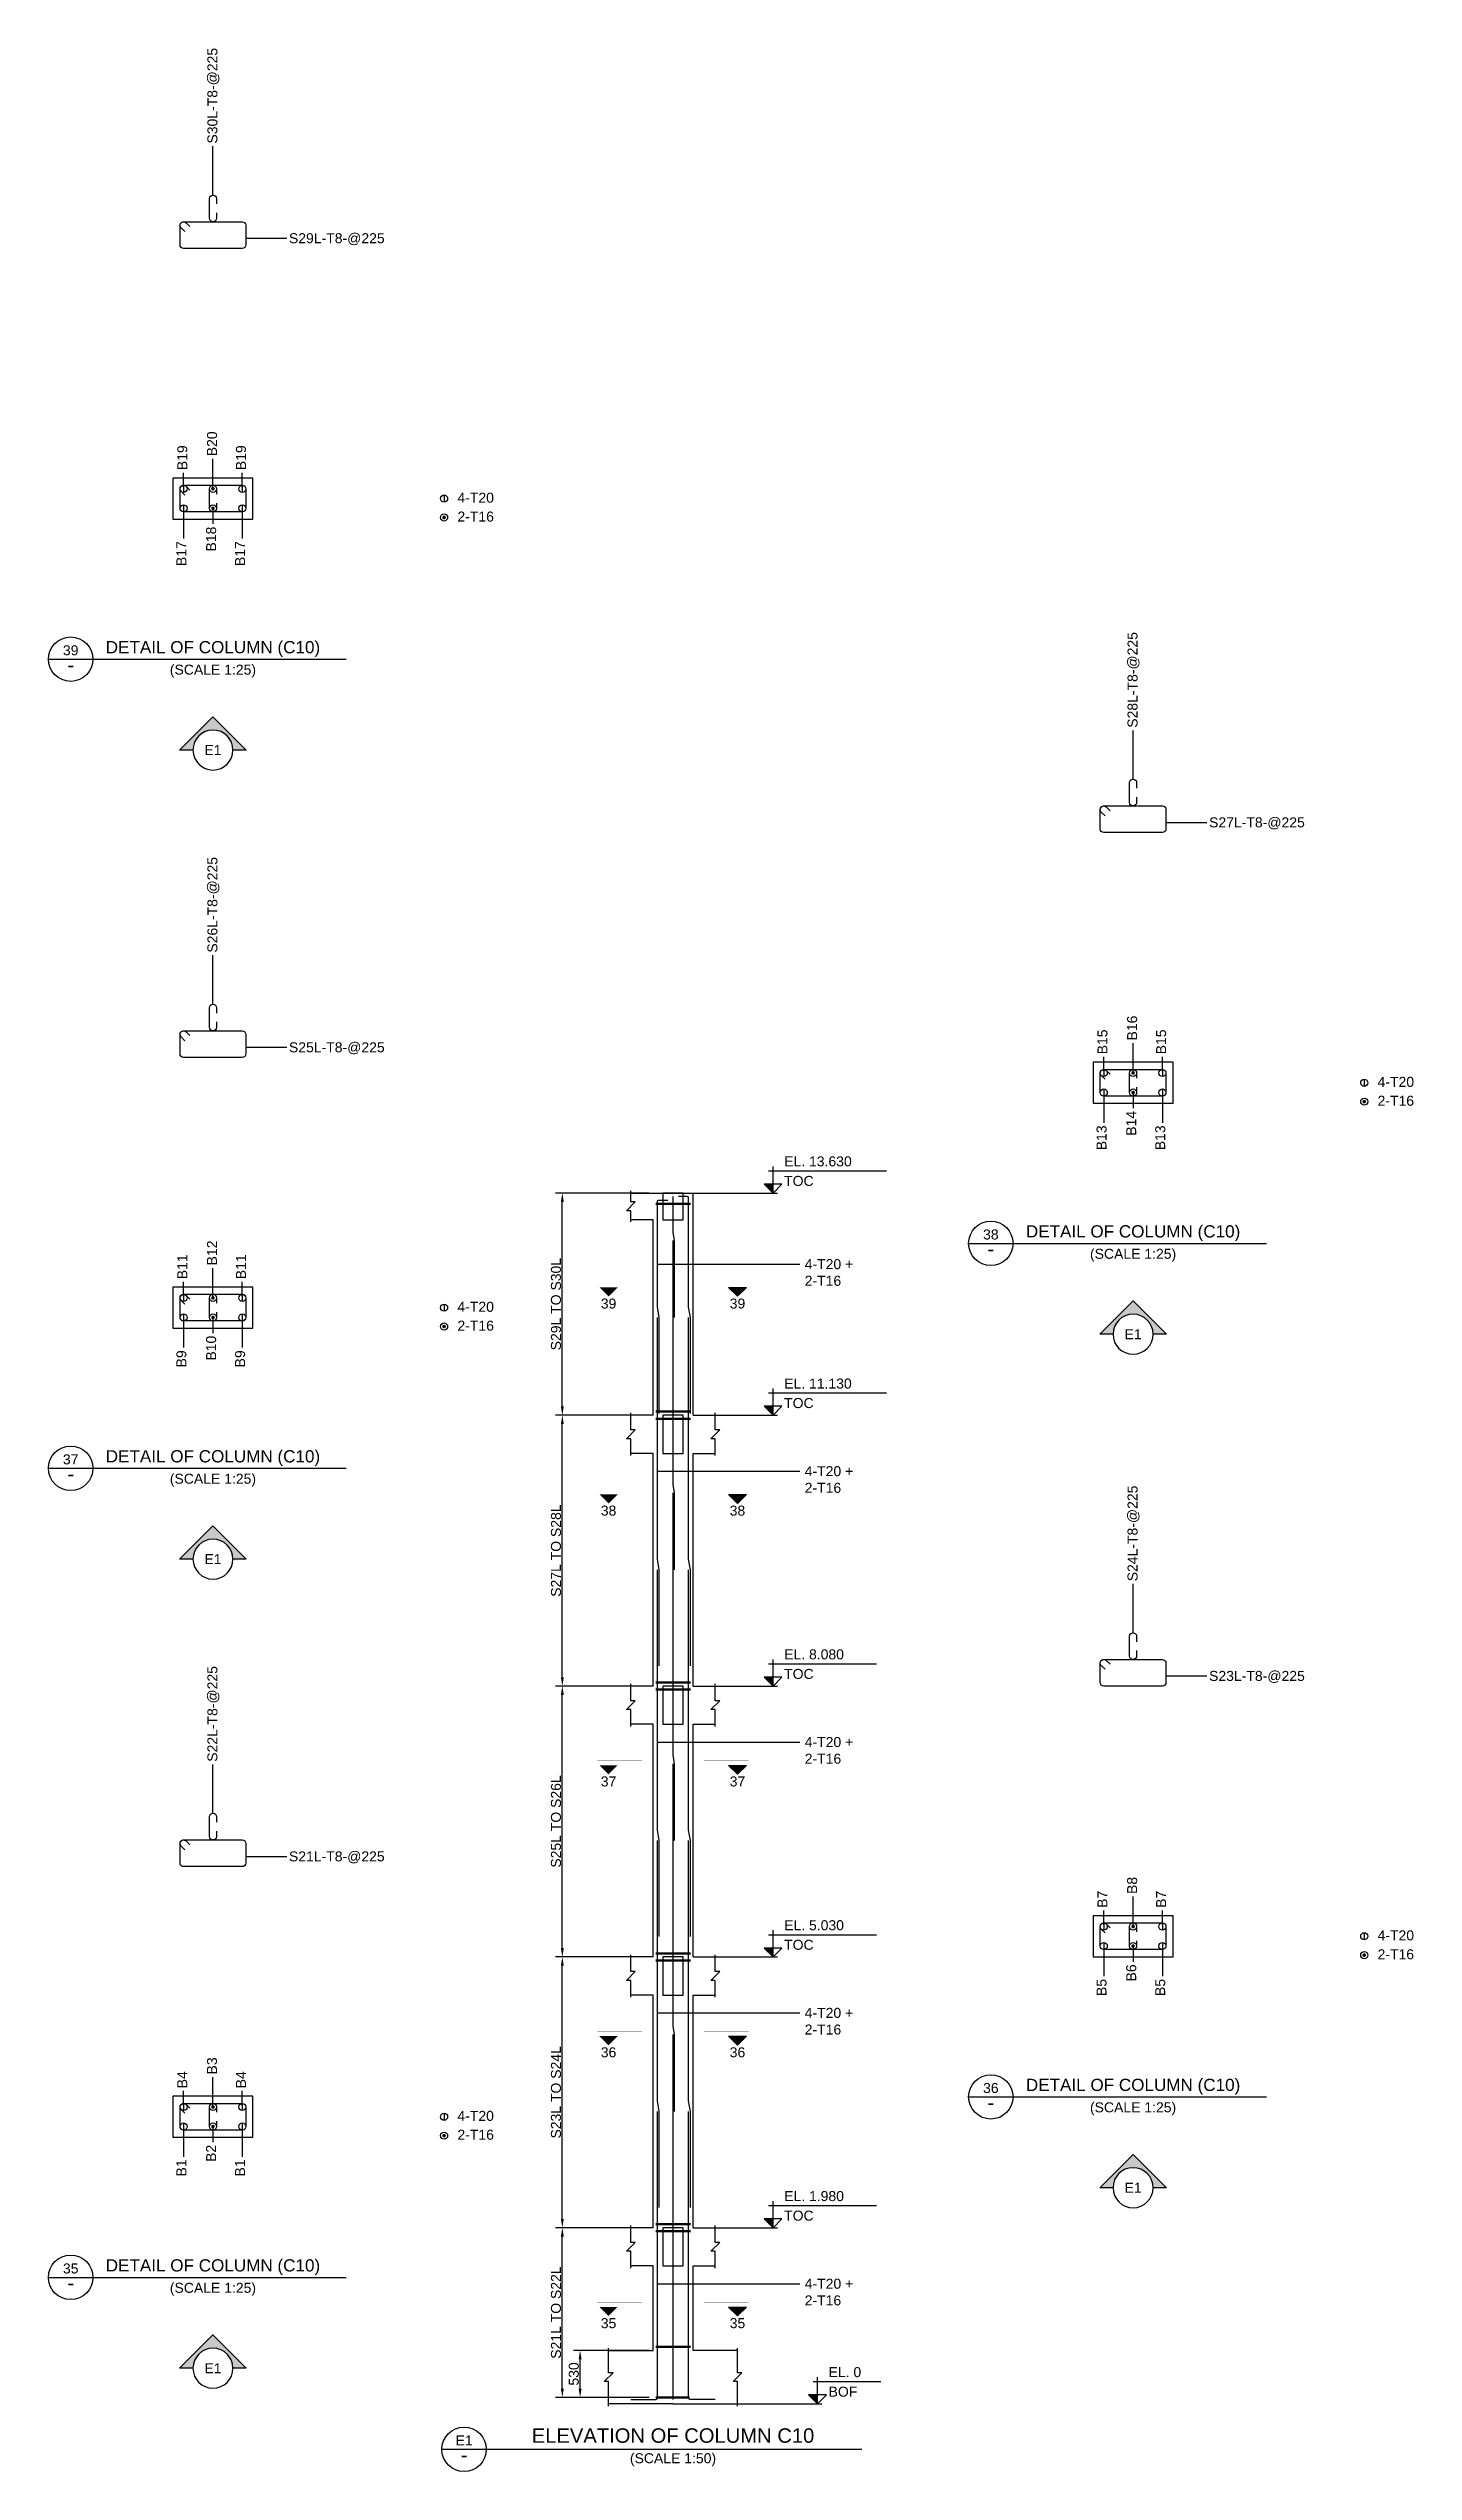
# Model space of a CAD drawing. Header units: inches. Extents: x -816171 to 9366335, y -450961 to 689132.
# Drawn here: x 123873 to 154582, y 384754 to 439290 of the extents above; entities that cross this region are included whole.
import ezdxf
from ezdxf.enums import TextEntityAlignment as Align

# ---------------------------------------------------------------- set-up
doc = ezdxf.new("R2010")
doc.units = ezdxf.units.IN
doc.header["$MEASUREMENT"] = 0
for name, color, linetype in [('colSectionMarkLayer', 5, 'Continuous'), ('Concrete Line', 2, 'Continuous'), ('Dim', 31, 'Continuous'), ('Hatch', 25, 'Continuous'), ('Labels', 4, 'Continuous'), ('Link', 225, 'Continuous'), ('Reinforcement', 130, 'Continuous'), ('Text', 31, 'Continuous'), ('Text_Scale', 31, 'Continuous')]:
    doc.layers.add(name, color=color, linetype=linetype)
doc.styles.add('SC-BBS1', font='SansSerif')
doc.styles.add('SC-COL2', font='SansSerif')
doc.styles.get("Standard").update_dxf_attribs({"font": 'txt.shx'})
doc.dimstyles.new('ColumnSch', dxfattribs={"dimtxt": 225, "dimasz": 200, "dimexe": 150, "dimexo": 150, "dimgap": 25, "dimtad": 1, "dimtoh": 1, "dimdec": 4, "dimzin": 0, "dimdsep": 46, "dimtxsty": 'SC-COL2', "dimcen": 0.09, "dimclrd": 8, "dimclre": 8, "dimclrt": 31, "dimadec": 0, "dimazin": 0, "dimtfac": 1, "dimtdec": 0, "dimtix": 1, "dimtofl": 0, "dimtmove": 0, "dimatfit": 3, "dimfxl": 1, "dimtolj": 1, "dimtzin": 0, "dimarcsym": 0})
doc.dimstyles.get("Standard").update_dxf_attribs({"dimtxt": 0.18, "dimasz": 0.18, "dimexe": 0.18, "dimexo": 0.0625, "dimgap": 0.09, "dimtad": 0, "dimtih": 1, "dimtoh": 1, "dimdec": 4, "dimzin": 0, "dimdsep": 46, "dimtxsty": 'Standard', "dimcen": 0.09, "dimadec": 0, "dimazin": 0, "dimtfac": 1, "dimtdec": 4, "dimtofl": 0, "dimtmove": 0, "dimatfit": 3, "dimfxl": 1, "dimtolj": 1, "dimtzin": 0, "dimarcsym": 0})

msp = doc.modelspace()

# ---------------------------------------------------------------- texts
at = {"layer": 'colSectionMarkLayer', "style": 'SC-BBS1'}
for s, p in [('39', (136473.34546, 411154.4638)), ('39', (139373.34546, 411154.4638)), ('38', (136473.34546, 406494.4638)), ('38', (139373.34546, 406494.4638)), ('37', (136473.34546, 400398.4638)), ('37', (139373.34546, 400398.4638)), ('36', (136473.34546, 394302.4638)), ('36', (139373.34546, 394302.4638)), ('35', (136473.34546, 388206.4638)), ('35', (139373.34546, 388206.4638))]:
    msp.add_text(s, height=225, dxfattribs=at).set_placement(p, align=Align.TOP_CENTER)
at = {"layer": 'Dim', "style": 'SC-COL2'}
for s, p in [('B19', (126883.34546, 429799.4638)), ('B20', (127551.34546, 430111.4638)), ('B19', (128203.34546, 429799.4638)), ('B15', (147583.34546, 416651.4638)), ('B16', (148251.34546, 416963.4638)), ('B15', (148903.34546, 416651.4638)), ('B12', (127551.34546, 411901.4638)), ('B11', (126883.34546, 411589.4638)), ('B11', (128203.34546, 411589.4638)), ('B8', (148251.34546, 397753.4638)), ('B7', (147583.34546, 397441.4638)), ('B7', (148903.34546, 397441.4638)), ('B4', (126883.34546, 393379.4638)), ('B3', (127551.34546, 393691.4638)), ('B4', (128203.34546, 393379.4638))]:
    msp.add_text(s, height=225, rotation=90, dxfattribs=at).set_placement(p, align=Align.MIDDLE_LEFT)
for s, p in [('B17', (126863.34546, 428199.4638)), ('B18', (127531.34546, 428527.4638)), ('B17', (128183.34546, 428199.4638)), ('B13', (147563.34546, 415051.4638)), ('B14', (148231.34546, 415379.4638)), ('B13', (148883.34546, 415051.4638)), ('B10', (127531.34546, 410317.4638)), ('B9', (126863.34546, 409989.4638)), ('B9', (128183.34546, 409989.4638)), ('B6', (148231.34546, 396169.4638)), ('B5', (147563.34546, 395841.4638)), ('B5', (148883.34546, 395841.4638)), ('B1', (126863.34546, 391779.4638)), ('B2', (127531.34546, 392107.4638)), ('B1', (128183.34546, 391779.4638))]:
    msp.add_text(s, height=225, rotation=90, dxfattribs=at).set_placement(p, align=Align.MIDDLE_RIGHT)
at = {"layer": 'Labels', "style": 'SC-BBS1'}
for s, height, p in [('DETAIL OF COLUMN (C10)', 275, (127573.34546, 425594.4638)), ('39', 225, (124373.34546, 425564.4638)), ('38', 225, (145073.34546, 412416.4638)), ('DETAIL OF COLUMN (C10)', 275, (148273.34546, 412446.4638)), ('37', 225, (124373.34546, 407354.4638)), ('DETAIL OF COLUMN (C10)', 275, (127573.34546, 407384.4638)), ('36', 225, (145073.34546, 393206.4638)), ('DETAIL OF COLUMN (C10)', 275, (148273.34546, 393236.4638)), ('35', 225, (124373.34546, 389144.4638)), ('DETAIL OF COLUMN (C10)', 275, (127573.34546, 389174.4638)), ('E1', 225, (133223.34546, 385274.4638)), ('ELEVATION OF COLUMN C10', 325, (137923.34546, 385304.4638))]:
    msp.add_text(s, height=height, dxfattribs=at).set_placement(p, align=Align.BOTTOM_CENTER)
for s, height, p in [('-', 325, (124373.34546, 425419.4638)), ('E1', 225, (127573.34546, 423499.4638)), ('-', 325, (145073.34546, 412271.4638)), ('E1', 225, (148273.34546, 410351.4638)), ('-', 325, (124373.34546, 407209.4638)), ('E1', 225, (127573.34546, 405289.4638)), ('-', 325, (145073.34546, 393061.4638)), ('E1', 225, (148273.34546, 391141.4638)), ('-', 325, (124373.34546, 388999.4638)), ('E1', 225, (127573.34546, 387079.4638)), ('-', 325, (133223.34546, 385129.4638))]:
    msp.add_text(s, height=height, dxfattribs=at).set_placement(p, align=Align.MIDDLE_CENTER)
at = {"layer": 'Text', "style": 'SC-BBS1'}
for s, p in [('S30L-T8-@225', (127673.34546, 437149.4638)), ('S28L-T8-@225', (148373.34546, 424001.4638)), ('S26L-T8-@225', (127673.34546, 418939.4638)), ('S24L-T8-@225', (148373.34546, 404791.4638)), ('S22L-T8-@225', (127673.34546, 400729.4638))]:
    msp.add_text(s, height=225, rotation=90, dxfattribs=at).set_placement(p)
for s, p in [('S29L-T8-@225', (129283.34546, 435019.4638)), ('4-T20', (133073.34546, 429179.4638)), ('2-T16', (133073.34546, 428754.4638)), ('S27L-T8-@225', (149983.34546, 421871.4638)), ('S25L-T8-@225', (129283.34546, 416809.4638)), ('4-T20', (153773.34546, 416031.4638)), ('2-T16', (153773.34546, 415606.4638)), ('4-T20', (133073.34546, 410969.4638)), ('2-T16', (133073.34546, 410544.4638)), ('S23L-T8-@225', (149983.34546, 402661.4638)), ('S21L-T8-@225', (129283.34546, 398599.4638)), ('4-T20', (153773.34546, 396821.4638)), ('2-T16', (153773.34546, 396396.4638)), ('4-T20', (133073.34546, 392759.4638)), ('2-T16', (133073.34546, 392334.4638))]:
    msp.add_text(s, height=225, dxfattribs=at).set_placement(p, align=Align.MIDDLE_LEFT)
for p in [(127573.34546, 425129.4638), (148273.34546, 411981.4638), (127573.34546, 406919.4638), (148273.34546, 392771.4638), (127573.34546, 388709.4638)]:
    msp.add_text('(SCALE 1:25)', height=225, dxfattribs=at).set_placement(p, align=Align.BOTTOM_CENTER)
for s, p in [('EL. 13.630', (140423.34546, 414129.4638)), ('TOC', (140423.34546, 413689.4638)), ('EL. 11.130', (140423.34546, 409129.4638)), ('TOC', (140423.34546, 408689.4638)), ('EL. 8.080', (140423.34546, 403033.4638)), ('TOC', (140423.34546, 402593.4638)), ('EL. 5.030', (140423.34546, 396937.4638)), ('TOC', (140423.34546, 396497.4638)), ('EL. 1.980', (140423.34546, 390841.4638)), ('TOC', (140423.34546, 390401.4638)), ('EL. 0', (141423.34546, 386879.4638)), ('BOF', (141423.34546, 386439.4638))]:
    msp.add_text(s, height=225, dxfattribs=at).set_placement(p)
at = {"layer": 'Text', "char_height": 225, "attachment_point": 1, "style": 'SC-BBS1'}
for insert in [(140885.84546, 412041.9638), (140885.84546, 407381.9638), (140885.84546, 401285.9638), (140885.84546, 395189.9638), (140885.84546, 389093.9638)]:
    msp.add_mtext('4-T20 + \\P2-T16', dxfattribs=dict(at, insert=insert))
at = {"layer": 'Text_Scale', "style": 'SC-BBS1'}
msp.add_text('(SCALE 1:50)', height=225, dxfattribs=at).set_placement((137923.34546, 384874.4638), align=Align.BOTTOM_CENTER)

# ---------------------------------------------------------------- blocks, each defined once
blk = doc.blocks.new('*D542')
at = {"layer": 'DEFPOINTS', "color": 0, "transparency": 16777216}
for p in [(135433, 390241), (137533, 390241), (137533, 386423)]:
    blk.add_point(p, dxfattribs=at)
at = {"layer": 'Dim', "color": 8, "lineweight": -2, "transparency": 16777216}
for p, q in [((137383, 390241), (135283, 390241)), ((135433, 386623), (135433, 390041)), ((137383, 386423), (135283, 386423))]:
    blk.add_line(p, q, dxfattribs=at)
at = {"layer": 'Dim', "color": 8, "transparency": 16777216}
for points in [[(135400, 390041), (135467, 390041), (135433, 390241)], [(135400, 386623), (135467, 386623), (135433, 386423)]]:
    blk.add_solid(points, dxfattribs=at)
at = {"layer": 'Dim', "color": 31, "lineweight": 50, "transparency": 16777216, "insert": (135291, 388332), "char_height": 225, "attachment_point": 5, "rotation": 90, "style": 'SC-COL2'}
blk.add_mtext('\\A1;S21L TO S22L', dxfattribs=at)
blk = doc.blocks.new('*D543')
at = {"layer": 'DEFPOINTS', "color": 0, "transparency": 16777216}
for p in [(135833, 387479), (137533, 387479), (137533, 386423)]:
    blk.add_point(p, dxfattribs=at)
at = {"layer": 'Dim', "color": 8, "lineweight": -2, "transparency": 16777216}
for p, q in [((137383, 387479), (135683, 387479)), ((135833, 386623), (135833, 387279)), ((137383, 386423), (135683, 386423))]:
    blk.add_line(p, q, dxfattribs=at)
at = {"layer": 'Dim', "color": 8, "transparency": 16777216}
for points in [[(135800, 387279), (135867, 387279), (135833, 387479)], [(135800, 386623), (135867, 386623), (135833, 386423)]]:
    blk.add_solid(points, dxfattribs=at)
at = {"layer": 'Dim', "color": 31, "lineweight": 50, "transparency": 16777216, "insert": (135692, 386951), "char_height": 225, "attachment_point": 5, "rotation": 90, "style": 'SC-COL2'}
blk.add_mtext('\\A1;530', dxfattribs=at)
blk = doc.blocks.new('*D544')
at = {"layer": 'DEFPOINTS', "color": 0, "transparency": 16777216}
for p in [(135433, 396337), (137533, 396337), (137533, 390241)]:
    blk.add_point(p, dxfattribs=at)
at = {"layer": 'Dim', "color": 8, "lineweight": -2, "transparency": 16777216}
for p, q in [((137383, 396337), (135283, 396337)), ((135433, 390441), (135433, 396137)), ((137383, 390241), (135283, 390241))]:
    blk.add_line(p, q, dxfattribs=at)
at = {"layer": 'Dim', "color": 8, "transparency": 16777216}
for points in [[(135400, 396137), (135467, 396137), (135433, 396337)], [(135400, 390441), (135467, 390441), (135433, 390241)]]:
    blk.add_solid(points, dxfattribs=at)
at = {"layer": 'Dim', "color": 31, "lineweight": 50, "transparency": 16777216, "insert": (135291, 393289), "char_height": 225, "attachment_point": 5, "rotation": 90, "style": 'SC-COL2'}
blk.add_mtext('\\A1;S23L TO S24L', dxfattribs=at)
blk = doc.blocks.new('*D545')
at = {"layer": 'DEFPOINTS', "color": 0, "transparency": 16777216}
for p in [(135433, 402433), (137533, 402433), (137533, 396337)]:
    blk.add_point(p, dxfattribs=at)
at = {"layer": 'Dim', "color": 8, "lineweight": -2, "transparency": 16777216}
for p, q in [((137383, 402433), (135283, 402433)), ((135433, 396537), (135433, 402233)), ((137383, 396337), (135283, 396337))]:
    blk.add_line(p, q, dxfattribs=at)
at = {"layer": 'Dim', "color": 8, "transparency": 16777216}
for points in [[(135400, 402233), (135467, 402233), (135433, 402433)], [(135400, 396537), (135467, 396537), (135433, 396337)]]:
    blk.add_solid(points, dxfattribs=at)
at = {"layer": 'Dim', "color": 31, "lineweight": 50, "transparency": 16777216, "insert": (135291, 399385), "char_height": 225, "attachment_point": 5, "rotation": 90, "style": 'SC-COL2'}
blk.add_mtext('\\A1;S25L TO S26L', dxfattribs=at)
blk = doc.blocks.new('*D546')
at = {"layer": 'DEFPOINTS', "color": 0, "transparency": 16777216}
for p in [(135433, 408529), (137533, 408529), (137533, 402433)]:
    blk.add_point(p, dxfattribs=at)
at = {"layer": 'Dim', "color": 8, "lineweight": -2, "transparency": 16777216}
for p, q in [((137383, 408529), (135283, 408529)), ((135433, 402633), (135433, 408329)), ((137383, 402433), (135283, 402433))]:
    blk.add_line(p, q, dxfattribs=at)
at = {"layer": 'Dim', "color": 8, "transparency": 16777216}
for points in [[(135400, 408329), (135467, 408329), (135433, 408529)], [(135400, 402633), (135467, 402633), (135433, 402433)]]:
    blk.add_solid(points, dxfattribs=at)
at = {"layer": 'Dim', "color": 31, "lineweight": 50, "transparency": 16777216, "insert": (135291, 405481), "char_height": 225, "attachment_point": 5, "rotation": 90, "style": 'SC-COL2'}
blk.add_mtext('\\A1;S27L TO S28L', dxfattribs=at)
blk = doc.blocks.new('*D547')
at = {"layer": 'DEFPOINTS', "color": 0, "transparency": 16777216}
for p in [(135433, 413529), (137533, 413529), (137533, 408529)]:
    blk.add_point(p, dxfattribs=at)
at = {"layer": 'Dim', "color": 8, "lineweight": -2, "transparency": 16777216}
for p, q in [((137383, 413529), (135283, 413529)), ((135433, 408729), (135433, 413329)), ((137383, 408529), (135283, 408529))]:
    blk.add_line(p, q, dxfattribs=at)
at = {"layer": 'Dim', "color": 8, "transparency": 16777216}
for points in [[(135400, 413329), (135467, 413329), (135433, 413529)], [(135400, 408729), (135467, 408729), (135433, 408529)]]:
    blk.add_solid(points, dxfattribs=at)
at = {"layer": 'Dim', "color": 31, "lineweight": 50, "transparency": 16777216, "insert": (135291, 411029), "char_height": 225, "attachment_point": 5, "rotation": 90, "style": 'SC-COL2'}
blk.add_mtext('\\A1;S29L TO S30L', dxfattribs=at)

# ---------------------------------------------------------------- dimensions: what is measured, and where the dimension line sits
at = {"layer": 'Dim', "lineweight": 50}
for p1, p2, distance, text, picture, middle in [((137533.34546, 408529.4638), (137533.34546, 413529.4638), 2100, 'S29L TO S30L', '*D547', (135290.59855, 411029.4638)), ((137533.34546, 402433.4638), (137533.34546, 408529.4638), 2100, 'S27L TO S28L', '*D546', (135290.75287, 405481.4638)), ((137533.34546, 396337.4638), (137533.34546, 402433.4638), 2100, 'S25L TO S26L', '*D545', (135290.59855, 399385.4638)), ((137533.34546, 390241.4638), (137533.34546, 396337.4638), 2100, 'S23L TO S24L', '*D544', (135290.59855, 393289.4638)), ((137533.34546, 386423.4638), (137533.34546, 390241.4638), 2100, 'S21L TO S22L', '*D542', (135290.75287, 388332.4638)), ((137533.34546, 386423.4638), (137533.34546, 387479.4638), 1700, '530', '*D543', (135692.29608, 386951.4638))]:
    dim = msp.add_aligned_dim(p1=p1, p2=p2, distance=distance, text=text, dimstyle='ColumnSch', dxfattribs=at)
    dim.commit()
    dim.dimension.update_dxf_attribs({"geometry": picture, "text_midpoint": middle})

# ---------------------------------------------------------------- hatches: boundary and pattern name
at = {"layer": 'Hatch'}
h = msp.add_hatch(color=256, dxfattribs=at)
edge = h.paths.add_edge_path(flags=16)
edge.add_line((127123.34546, 423499.4638), (126823.34546, 423499.4638))
edge.add_line((126823.34546, 423499.4638), (127573.34546, 424249.4638))
edge.add_line((127573.34546, 424249.4638), (128323.34546, 423499.4638))
edge.add_line((128323.34546, 423499.4638), (128023.34546, 423499.4638))
edge.add_arc((127573.34546, 423499.4638), 450, 0, 180)
for points in [[(140173.34546, 413529.4638), (140173.34546, 413729.4638), (139973.34546, 413729.4638)], [(136273.34546, 411404.4638), (136473.34546, 411204.4638), (136673.34546, 411404.4638), (136273.34546, 411404.4638)], [(139573.34546, 411404.4638), (139373.34546, 411204.4638), (139173.34546, 411404.4638), (139573.34546, 411404.4638)], [(140173.34546, 408529.4638), (140173.34546, 408729.4638), (139973.34546, 408729.4638)], [(136273.34546, 406744.4638), (136473.34546, 406544.4638), (136673.34546, 406744.4638), (136273.34546, 406744.4638)], [(139573.34546, 406744.4638), (139373.34546, 406544.4638), (139173.34546, 406744.4638), (139573.34546, 406744.4638)], [(140173.34546, 402433.4638), (140173.34546, 402633.4638), (139973.34546, 402633.4638)], [(136273.34546, 400648.4638), (136473.34546, 400448.4638), (136673.34546, 400648.4638), (136273.34546, 400648.4638)], [(139573.34546, 400648.4638), (139373.34546, 400448.4638), (139173.34546, 400648.4638), (139573.34546, 400648.4638)], [(140173.34546, 396337.4638), (140173.34546, 396537.4638), (139973.34546, 396537.4638)], [(136273.34546, 394552.4638), (136473.34546, 394352.4638), (136673.34546, 394552.4638), (136273.34546, 394552.4638)], [(139573.34546, 394552.4638), (139373.34546, 394352.4638), (139173.34546, 394552.4638), (139573.34546, 394552.4638)], [(140173.34546, 390241.4638), (140173.34546, 390441.4638), (139973.34546, 390441.4638)], [(136273.34546, 388456.4638), (136473.34546, 388256.4638), (136673.34546, 388456.4638), (136273.34546, 388456.4638)], [(139573.34546, 388456.4638), (139373.34546, 388256.4638), (139173.34546, 388456.4638), (139573.34546, 388456.4638)], [(141173.34546, 386279.4638), (141173.34546, 386479.4638), (140973.34546, 386479.4638)]]:
    msp.add_hatch(color=256, dxfattribs=at).paths.add_polyline_path(points, flags=0)
h = msp.add_hatch(color=256, dxfattribs=at)
edge = h.paths.add_edge_path(flags=16)
edge.add_line((147823.34546, 410351.4638), (147523.34546, 410351.4638))
edge.add_line((147523.34546, 410351.4638), (148273.34546, 411101.4638))
edge.add_line((148273.34546, 411101.4638), (149023.34546, 410351.4638))
edge.add_line((149023.34546, 410351.4638), (148723.34546, 410351.4638))
edge.add_arc((148273.34546, 410351.4638), 450, 0, 180)
h = msp.add_hatch(color=256, dxfattribs=at)
edge = h.paths.add_edge_path(flags=16)
edge.add_line((127123.34546, 405289.4638), (126823.34546, 405289.4638))
edge.add_line((126823.34546, 405289.4638), (127573.34546, 406039.4638))
edge.add_line((127573.34546, 406039.4638), (128323.34546, 405289.4638))
edge.add_line((128323.34546, 405289.4638), (128023.34546, 405289.4638))
edge.add_arc((127573.34546, 405289.4638), 450, 0, 180)
h = msp.add_hatch(color=256, dxfattribs=at)
edge = h.paths.add_edge_path(flags=16)
edge.add_line((147823.34546, 391141.4638), (147523.34546, 391141.4638))
edge.add_line((147523.34546, 391141.4638), (148273.34546, 391891.4638))
edge.add_line((148273.34546, 391891.4638), (149023.34546, 391141.4638))
edge.add_line((149023.34546, 391141.4638), (148723.34546, 391141.4638))
edge.add_arc((148273.34546, 391141.4638), 450, 0, 180)
h = msp.add_hatch(color=256, dxfattribs=at)
edge = h.paths.add_edge_path(flags=16)
edge.add_line((127123.34546, 387079.4638), (126823.34546, 387079.4638))
edge.add_line((126823.34546, 387079.4638), (127573.34546, 387829.4638))
edge.add_line((127573.34546, 387829.4638), (128323.34546, 387079.4638))
edge.add_line((128323.34546, 387079.4638), (128023.34546, 387079.4638))
edge.add_arc((127573.34546, 387079.4638), 450, 0, 180)

# ---------------------------------------------------------------- linework, layer by layer
at = {"lineweight": 50}
for p, q in [((137533.34546, 413289.4638), (138313.34546, 413289.4638)), ((137533.34546, 408609.4638), (138313.34546, 408609.4638)), ((137533.34546, 408449.4638), (138313.34546, 408449.4638)), ((137533.34546, 402513.4638), (138313.34546, 402513.4638)), ((137533.34546, 402353.4638), (138313.34546, 402353.4638)), ((137533.34546, 396417.4638), (138313.34546, 396417.4638)), ((137533.34546, 396257.4638), (138313.34546, 396257.4638)), ((137533.34546, 390321.4638), (138313.34546, 390321.4638)), ((137533.34546, 390161.4638), (138313.34546, 390161.4638)), ((137533.34546, 387559.4638), (138313.34546, 387559.4638)), ((137533.34546, 386423.4638), (138293.34546, 386423.4638))]:
    msp.add_line(p, q, dxfattribs=at)
at = {"layer": 'colSectionMarkLayer'}
for p, q in [((123873.34546, 425544.4638), (130573.34546, 425544.4638)), ((140073.34546, 414029.4638), (142723.34546, 414029.4638)), ((140173.34546, 413529.4638), (140173.34546, 414129.4638)), ((138373.34546, 413529.4638), (140273.34546, 413529.4638)), ((144573.34546, 412396.4638), (151273.34546, 412396.4638)), ((140073.34546, 409029.4638), (142723.34546, 409029.4638)), ((140173.34546, 408529.4638), (140173.34546, 409129.4638)), ((138373.34546, 408529.4638), (140273.34546, 408529.4638)), ((123873.34546, 407334.4638), (130573.34546, 407334.4638)), ((140173.34546, 402433.4638), (140173.34546, 403033.4638)), ((140073.34546, 402933.4638), (142498.34546, 402933.4638)), ((138373.34546, 402433.4638), (140273.34546, 402433.4638)), ((140073.34546, 396837.4638), (142498.34546, 396837.4638)), ((140173.34546, 396337.4638), (140173.34546, 396937.4638)), ((138373.34546, 396337.4638), (140273.34546, 396337.4638)), ((144573.34546, 393186.4638), (151273.34546, 393186.4638)), ((140073.34546, 390741.4638), (142498.34546, 390741.4638)), ((140173.34546, 390241.4638), (140173.34546, 390841.4638)), ((138373.34546, 390241.4638), (140273.34546, 390241.4638)), ((123873.34546, 389124.4638), (130573.34546, 389124.4638)), ((141073.34546, 386779.4638), (142598.34546, 386779.4638)), ((141173.34546, 386279.4638), (141173.34546, 386879.4638)), ((139373.34546, 386279.4638), (141273.34546, 386279.4638)), ((132723.34546, 385254.4638), (142173.34546, 385254.4638))]:
    msp.add_line(p, q, dxfattribs=at)
for points in [[(127123.34546, 423499.4638), (126823.34546, 423499.4638), (127573.34546, 424249.4638), (128323.34546, 423499.4638), (128023.34546, 423499.4638, 1), (127123.34546, 423499.4638, 1), (128023.34546, 423499.4638)], [(147823.34546, 410351.4638), (147523.34546, 410351.4638), (148273.34546, 411101.4638), (149023.34546, 410351.4638), (148723.34546, 410351.4638, 1), (147823.34546, 410351.4638, 1), (148723.34546, 410351.4638)], [(127123.34546, 405289.4638), (126823.34546, 405289.4638), (127573.34546, 406039.4638), (128323.34546, 405289.4638), (128023.34546, 405289.4638, 1), (127123.34546, 405289.4638, 1), (128023.34546, 405289.4638)], [(147823.34546, 391141.4638), (147523.34546, 391141.4638), (148273.34546, 391891.4638), (149023.34546, 391141.4638), (148723.34546, 391141.4638, 1), (147823.34546, 391141.4638, 1), (148723.34546, 391141.4638)], [(127123.34546, 387079.4638), (126823.34546, 387079.4638), (127573.34546, 387829.4638), (128323.34546, 387079.4638), (128023.34546, 387079.4638, 1), (127123.34546, 387079.4638, 1), (128023.34546, 387079.4638)]]:
    msp.add_lwpolyline(points, format="xyb", dxfattribs=at)
for points in [[(140173.34546, 413529.4638), (140373.34546, 413729.4638), (139973.34546, 413729.4638)], [(140173.34546, 408529.4638), (140373.34546, 408729.4638), (139973.34546, 408729.4638)], [(140173.34546, 402433.4638), (140373.34546, 402633.4638), (139973.34546, 402633.4638)], [(140173.34546, 396337.4638), (140373.34546, 396537.4638), (139973.34546, 396537.4638)], [(140173.34546, 390241.4638), (140373.34546, 390441.4638), (139973.34546, 390441.4638)], [(141173.34546, 386279.4638), (141373.34546, 386479.4638), (140973.34546, 386479.4638)]]:
    msp.add_lwpolyline(points, close=True, dxfattribs=at)
at = {"layer": 'colSectionMarkLayer', "const_width": 5}
for points in [[(137223.34546, 411504.4638), (136223.34546, 411504.4638)], [(136273.34546, 411404.4638), (136473.34546, 411204.4638), (136673.34546, 411404.4638), (136273.34546, 411404.4638)], [(138623.34546, 411504.4638), (139623.34546, 411504.4638)], [(137223.34546, 406844.4638), (136223.34546, 406844.4638)], [(138623.34546, 406844.4638), (139623.34546, 406844.4638)], [(136273.34546, 406744.4638), (136473.34546, 406544.4638), (136673.34546, 406744.4638), (136273.34546, 406744.4638)], [(137223.34546, 400748.4638), (136223.34546, 400748.4638)], [(136273.34546, 400648.4638), (136473.34546, 400448.4638), (136673.34546, 400648.4638), (136273.34546, 400648.4638)], [(138623.34546, 400748.4638), (139623.34546, 400748.4638)], [(137223.34546, 394652.4638), (136223.34546, 394652.4638)], [(136273.34546, 394552.4638), (136473.34546, 394352.4638), (136673.34546, 394552.4638), (136273.34546, 394552.4638)], [(138623.34546, 394652.4638), (139623.34546, 394652.4638)], [(137223.34546, 388556.4638), (136223.34546, 388556.4638)], [(136273.34546, 388456.4638), (136473.34546, 388256.4638), (136673.34546, 388456.4638), (136273.34546, 388456.4638)], [(138623.34546, 388556.4638), (139623.34546, 388556.4638)]]:
    msp.add_lwpolyline(points, dxfattribs=at)
at = {"layer": 'colSectionMarkLayer'}
for points in [[(139573.34546, 411404.4638), (139373.34546, 411204.4638), (139173.34546, 411404.4638), (139573.34546, 411404.4638)], [(139573.34546, 406744.4638), (139373.34546, 406544.4638), (139173.34546, 406744.4638), (139573.34546, 406744.4638)], [(139573.34546, 400648.4638), (139373.34546, 400448.4638), (139173.34546, 400648.4638), (139573.34546, 400648.4638)], [(139573.34546, 394552.4638), (139373.34546, 394352.4638), (139173.34546, 394552.4638), (139573.34546, 394552.4638)], [(139573.34546, 388456.4638), (139373.34546, 388256.4638), (139173.34546, 388456.4638), (139573.34546, 388456.4638)]]:
    msp.add_lwpolyline(points, dxfattribs=at)
for centre in [(124373.34546, 425544.4638), (145073.34546, 412396.4638), (124373.34546, 407334.4638), (145073.34546, 393186.4638), (124373.34546, 389124.4638), (133223.34546, 385254.4638)]:
    msp.add_circle(centre, 500, dxfattribs=at)
at = {"layer": 'Concrete Line'}
for p, q in [((136973.34546, 413529.4638), (138373.34546, 413529.4638)), ((138373.34546, 408529.4638), (138373.34546, 413529.4638)), ((137473.34546, 412929.4638), (136973.34546, 412929.4638)), ((137473.34546, 408529.4638), (137473.34546, 412929.4638)), ((137473.34546, 408529.4638), (136973.34546, 408529.4638)), ((137473.34546, 408529.4638), (137473.34546, 408529.4638)), ((137473.34546, 408529.4638), (137473.34546, 408529.4638)), ((138373.34546, 408529.4638), (138373.34546, 408529.4638)), ((138373.34546, 408529.4638), (138373.34546, 408529.4638)), ((138373.34546, 408529.4638), (138873.34546, 408529.4638)), ((137473.34546, 407669.4638), (136973.34546, 407669.4638)), ((137473.34546, 402433.4638), (137473.34546, 407669.4638)), ((138373.34546, 402433.4638), (138373.34546, 407669.4638)), ((138373.34546, 407669.4638), (138873.34546, 407669.4638)), ((137473.34546, 402433.4638), (136973.34546, 402433.4638)), ((137473.34546, 402433.4638), (137473.34546, 402433.4638)), ((137473.34546, 402433.4638), (137473.34546, 402433.4638)), ((138373.34546, 402433.4638), (138373.34546, 402433.4638)), ((138373.34546, 402433.4638), (138373.34546, 402433.4638)), ((138373.34546, 402433.4638), (138873.34546, 402433.4638)), ((137473.34546, 401573.4638), (136973.34546, 401573.4638)), ((137473.34546, 396337.4638), (137473.34546, 401573.4638)), ((138373.34546, 396337.4638), (138373.34546, 401573.4638)), ((138373.34546, 401573.4638), (138873.34546, 401573.4638)), ((137473.34546, 396337.4638), (136973.34546, 396337.4638)), ((137473.34546, 396337.4638), (137473.34546, 396337.4638)), ((137473.34546, 396337.4638), (137473.34546, 396337.4638)), ((138373.34546, 396337.4638), (138373.34546, 396337.4638)), ((138373.34546, 396337.4638), (138373.34546, 396337.4638)), ((138373.34546, 396337.4638), (138873.34546, 396337.4638)), ((137473.34546, 395477.4638), (136973.34546, 395477.4638)), ((137473.34546, 390241.4638), (137473.34546, 395477.4638)), ((138373.34546, 390241.4638), (138373.34546, 395477.4638)), ((138373.34546, 395477.4638), (138873.34546, 395477.4638)), ((137473.34546, 390241.4638), (136973.34546, 390241.4638)), ((137473.34546, 390241.4638), (137473.34546, 390241.4638)), ((137473.34546, 390241.4638), (137473.34546, 390241.4638)), ((138373.34546, 390241.4638), (138373.34546, 390241.4638)), ((138373.34546, 390241.4638), (138373.34546, 390241.4638)), ((138373.34546, 390241.4638), (138873.34546, 390241.4638)), ((137473.34546, 389381.4638), (136973.34546, 389381.4638)), ((137473.34546, 387479.4638), (137473.34546, 389381.4638)), ((138373.34546, 387479.4638), (138373.34546, 389381.4638)), ((138373.34546, 389381.4638), (138873.34546, 389381.4638)), ((136473.34546, 387479.4638), (137473.34546, 387479.4638)), ((139373.34546, 387479.4638), (138373.34546, 387479.4638)), ((139373.34546, 387479.4638), (138373.34546, 387479.4638)), ((137923.34546, 386279.4638), (136473.34546, 386279.4638)), ((137923.34546, 386279.4638), (139373.34546, 386279.4638))]:
    msp.add_line(p, q, dxfattribs=at)
for points in [[(126673.34546, 428699.4638), (128473.34546, 428699.4638), (128473.34546, 428699.4638), (128473.34546, 429619.4638), (128473.34546, 429619.4638), (126673.34546, 429619.4638), (126673.34546, 429619.4638), (126673.34546, 428699.4638)], [(147373.34546, 415551.4638), (149173.34546, 415551.4638), (149173.34546, 415551.4638), (149173.34546, 416471.4638), (149173.34546, 416471.4638), (147373.34546, 416471.4638), (147373.34546, 416471.4638), (147373.34546, 415551.4638)], [(137693.34546, 413529.4638), (137693.34546, 412929.4638), (138153.34546, 412929.4638), (138153.34546, 413529.4638)], [(126673.34546, 410489.4638), (128473.34546, 410489.4638), (128473.34546, 410489.4638), (128473.34546, 411409.4638), (128473.34546, 411409.4638), (126673.34546, 411409.4638), (126673.34546, 411409.4638), (126673.34546, 410489.4638)], [(137693.34546, 408529.4638), (137693.34546, 407669.4638), (138153.34546, 407669.4638), (138153.34546, 408529.4638)], [(137693.34546, 402433.4638), (137693.34546, 401573.4638), (138153.34546, 401573.4638), (138153.34546, 402433.4638)], [(147373.34546, 396341.4638), (149173.34546, 396341.4638), (149173.34546, 396341.4638), (149173.34546, 397261.4638), (149173.34546, 397261.4638), (147373.34546, 397261.4638), (147373.34546, 397261.4638), (147373.34546, 396341.4638)], [(137693.34546, 396337.4638), (137693.34546, 395477.4638), (138153.34546, 395477.4638), (138153.34546, 396337.4638)], [(126673.34546, 392279.4638), (128473.34546, 392279.4638), (128473.34546, 392279.4638), (128473.34546, 393199.4638), (128473.34546, 393199.4638), (126673.34546, 393199.4638), (126673.34546, 393199.4638), (126673.34546, 392279.4638)], [(137693.34546, 390241.4638), (137693.34546, 389381.4638), (138153.34546, 389381.4638), (138153.34546, 390241.4638)]]:
    msp.add_lwpolyline(points, close=True, dxfattribs=at)
for points in [[(136973.34546, 412879.4638), (136973.34546, 413129.4638), (136873.34546, 413129.4638), (137073.34546, 413329.4638), (136973.34546, 413329.4638), (136973.34546, 413579.4638)], [(136973.34546, 407619.4638), (136973.34546, 407999.4638), (136873.34546, 407999.4638), (137073.34546, 408199.4638), (136973.34546, 408199.4638), (136973.34546, 408579.4638)], [(138873.34546, 407619.4638), (138873.34546, 407999.4638), (138773.34546, 407999.4638), (138973.34546, 408199.4638), (138873.34546, 408199.4638), (138873.34546, 408579.4638)], [(136973.34546, 401523.4638), (136973.34546, 401903.4638), (136873.34546, 401903.4638), (137073.34546, 402103.4638), (136973.34546, 402103.4638), (136973.34546, 402483.4638)], [(138873.34546, 401523.4638), (138873.34546, 401903.4638), (138773.34546, 401903.4638), (138973.34546, 402103.4638), (138873.34546, 402103.4638), (138873.34546, 402483.4638)], [(136973.34546, 395427.4638), (136973.34546, 395807.4638), (136873.34546, 395807.4638), (137073.34546, 396007.4638), (136973.34546, 396007.4638), (136973.34546, 396387.4638)], [(138873.34546, 395427.4638), (138873.34546, 395807.4638), (138773.34546, 395807.4638), (138973.34546, 396007.4638), (138873.34546, 396007.4638), (138873.34546, 396387.4638)], [(136973.34546, 389331.4638), (136973.34546, 389711.4638), (136873.34546, 389711.4638), (137073.34546, 389911.4638), (136973.34546, 389911.4638), (136973.34546, 390291.4638)], [(138873.34546, 389331.4638), (138873.34546, 389711.4638), (138773.34546, 389711.4638), (138973.34546, 389911.4638), (138873.34546, 389911.4638), (138873.34546, 390291.4638)], [(136473.34546, 386229.4638), (136473.34546, 386779.4638), (136373.34546, 386779.4638), (136573.34546, 386979.4638), (136473.34546, 386979.4638), (136473.34546, 387529.4638)], [(139373.34546, 386229.4638), (139373.34546, 386779.4638), (139273.34546, 386779.4638), (139473.34546, 386979.4638), (139373.34546, 386979.4638), (139373.34546, 387529.4638)]]:
    msp.add_lwpolyline(points, dxfattribs=at)
at = {"layer": 'Dim', "color": 8}
for p, q in [((126913.34546, 429419.4638), (126913.34546, 429739.4638)), ((127573.34546, 429411.4638), (127573.34546, 430051.4638)), ((128233.34546, 429419.4638), (128233.34546, 429739.4638)), ((126913.34546, 428899.4638), (126913.34546, 428259.4638)), ((127573.34546, 428907.4638), (127573.34546, 428587.4638)), ((128233.34546, 428899.4638), (128233.34546, 428259.4638)), ((148273.34546, 416263.4638), (148273.34546, 416903.4638)), ((147613.34546, 416271.4638), (147613.34546, 416591.4638)), ((148933.34546, 416271.4638), (148933.34546, 416591.4638)), ((147613.34546, 415751.4638), (147613.34546, 415111.4638)), ((148273.34546, 415759.4638), (148273.34546, 415439.4638)), ((148933.34546, 415751.4638), (148933.34546, 415111.4638)), ((127573.34546, 411201.4638), (127573.34546, 411841.4638)), ((126913.34546, 411209.4638), (126913.34546, 411529.4638)), ((128233.34546, 411209.4638), (128233.34546, 411529.4638)), ((126913.34546, 410689.4638), (126913.34546, 410049.4638)), ((127573.34546, 410697.4638), (127573.34546, 410377.4638)), ((128233.34546, 410689.4638), (128233.34546, 410049.4638)), ((148273.34546, 397053.4638), (148273.34546, 397693.4638)), ((147613.34546, 397061.4638), (147613.34546, 397381.4638)), ((148933.34546, 397061.4638), (148933.34546, 397381.4638)), ((147613.34546, 396541.4638), (147613.34546, 395901.4638)), ((148273.34546, 396549.4638), (148273.34546, 396229.4638)), ((148933.34546, 396541.4638), (148933.34546, 395901.4638)), ((126913.34546, 392999.4638), (126913.34546, 393319.4638)), ((127573.34546, 392991.4638), (127573.34546, 393631.4638)), ((128233.34546, 392999.4638), (128233.34546, 393319.4638)), ((126913.34546, 392479.4638), (126913.34546, 391839.4638)), ((127573.34546, 392487.4638), (127573.34546, 392167.4638)), ((128233.34546, 392479.4638), (128233.34546, 391839.4638))]:
    msp.add_line(p, q, dxfattribs=at)
at = {"layer": 'Link'}
for points in [[(127653.34546, 435589.4638), (127653.34546, 435469.4638, -1), (127493.34546, 435469.4638), (127493.34546, 435909.4638, -1), (127653.34546, 435909.4638), (127653.34546, 435789.4638)], [(126941.62947, 435168.0424), (126856.77681, 435252.89537, -0.6681779738), (126913.34546, 435389.4638), (128233.34546, 435389.4638, -0.4142135624), (128313.34546, 435309.4638), (128313.34546, 434869.4638, -0.4142135624), (128233.34546, 434789.4638), (126913.34546, 434789.4638, -0.4142135624), (126833.34546, 434869.4638), (126833.34546, 435309.4638, -0.6681793021), (126969.9141, 435366.03224), (127054.76676, 435281.17927)], [(126941.62947, 429238.0424), (126856.77681, 429322.89537, -0.6681779738), (126913.34546, 429459.4638), (128233.34546, 429459.4638, -0.4142135624), (128313.34546, 429379.4638), (128313.34546, 428939.4638, -0.4142135624), (128233.34546, 428859.4638), (126913.34546, 428859.4638, -0.4142135624), (126833.34546, 428939.4638), (126833.34546, 429379.4638, -0.6681793021), (126969.9141, 429436.03224), (127054.76676, 429351.17927)], [(127653.34546, 429059.4638), (127653.34546, 428939.4638, -1), (127493.34546, 428939.4638), (127493.34546, 429379.4638, -1), (127653.34546, 429379.4638), (127653.34546, 429259.4638)], [(148353.34546, 422441.4638), (148353.34546, 422321.4638, -1), (148193.34546, 422321.4638), (148193.34546, 422761.4638, -1), (148353.34546, 422761.4638), (148353.34546, 422641.4638)], [(147641.62947, 422020.0424), (147556.77681, 422104.89537, -0.6681779738), (147613.34546, 422241.4638), (148933.34546, 422241.4638, -0.4142135624), (149013.34546, 422161.4638), (149013.34546, 421721.4638, -0.4142135624), (148933.34546, 421641.4638), (147613.34546, 421641.4638, -0.4142135624), (147533.34546, 421721.4638), (147533.34546, 422161.4638, -0.6681793021), (147669.9141, 422218.03224), (147754.76676, 422133.17927)], [(127653.34546, 417379.4638), (127653.34546, 417259.4638, -1), (127493.34546, 417259.4638), (127493.34546, 417699.4638, -1), (127653.34546, 417699.4638), (127653.34546, 417579.4638)], [(126941.62947, 416958.0424), (126856.77681, 417042.89537, -0.6681779738), (126913.34546, 417179.4638), (128233.34546, 417179.4638, -0.4142135624), (128313.34546, 417099.4638), (128313.34546, 416659.4638, -0.4142135624), (128233.34546, 416579.4638), (126913.34546, 416579.4638, -0.4142135624), (126833.34546, 416659.4638), (126833.34546, 417099.4638, -0.6681793021), (126969.9141, 417156.03224), (127054.76676, 417071.17927)], [(147641.62947, 416090.0424), (147556.77681, 416174.89537, -0.6681779738), (147613.34546, 416311.4638), (148933.34546, 416311.4638, -0.4142135624), (149013.34546, 416231.4638), (149013.34546, 415791.4638, -0.4142135624), (148933.34546, 415711.4638), (147613.34546, 415711.4638, -0.4142135624), (147533.34546, 415791.4638), (147533.34546, 416231.4638, -0.6681793021), (147669.9141, 416288.03224), (147754.76676, 416203.17927)], [(148353.34546, 415911.4638), (148353.34546, 415791.4638, -1), (148193.34546, 415791.4638), (148193.34546, 416231.4638, -1), (148353.34546, 416231.4638), (148353.34546, 416111.4638)], [(126941.62947, 411028.0424), (126856.77681, 411112.89537, -0.6681779738), (126913.34546, 411249.4638), (128233.34546, 411249.4638, -0.4142135624), (128313.34546, 411169.4638), (128313.34546, 410729.4638, -0.4142135624), (128233.34546, 410649.4638), (126913.34546, 410649.4638, -0.4142135624), (126833.34546, 410729.4638), (126833.34546, 411169.4638, -0.6681793021), (126969.9141, 411226.03224), (127054.76676, 411141.17927)], [(127653.34546, 410849.4638), (127653.34546, 410729.4638, -1), (127493.34546, 410729.4638), (127493.34546, 411169.4638, -1), (127653.34546, 411169.4638), (127653.34546, 411049.4638)], [(148353.34546, 403231.4638), (148353.34546, 403111.4638, -1), (148193.34546, 403111.4638), (148193.34546, 403551.4638, -1), (148353.34546, 403551.4638), (148353.34546, 403431.4638)], [(147641.62947, 402810.0424), (147556.77681, 402894.89537, -0.6681779738), (147613.34546, 403031.4638), (148933.34546, 403031.4638, -0.4142135624), (149013.34546, 402951.4638), (149013.34546, 402511.4638, -0.4142135624), (148933.34546, 402431.4638), (147613.34546, 402431.4638, -0.4142135624), (147533.34546, 402511.4638), (147533.34546, 402951.4638, -0.6681793021), (147669.9141, 403008.03224), (147754.76676, 402923.17927)], [(127653.34546, 399169.4638), (127653.34546, 399049.4638, -1), (127493.34546, 399049.4638), (127493.34546, 399489.4638, -1), (127653.34546, 399489.4638), (127653.34546, 399369.4638)], [(126941.62947, 398748.0424), (126856.77681, 398832.89537, -0.6681779738), (126913.34546, 398969.4638), (128233.34546, 398969.4638, -0.4142135624), (128313.34546, 398889.4638), (128313.34546, 398449.4638, -0.4142135624), (128233.34546, 398369.4638), (126913.34546, 398369.4638, -0.4142135624), (126833.34546, 398449.4638), (126833.34546, 398889.4638, -0.6681793021), (126969.9141, 398946.03224), (127054.76676, 398861.17927)], [(147641.62947, 396880.0424), (147556.77681, 396964.89537, -0.6681779738), (147613.34546, 397101.4638), (148933.34546, 397101.4638, -0.4142135624), (149013.34546, 397021.4638), (149013.34546, 396581.4638, -0.4142135624), (148933.34546, 396501.4638), (147613.34546, 396501.4638, -0.4142135624), (147533.34546, 396581.4638), (147533.34546, 397021.4638, -0.6681793021), (147669.9141, 397078.03224), (147754.76676, 396993.17927)], [(148353.34546, 396701.4638), (148353.34546, 396581.4638, -1), (148193.34546, 396581.4638), (148193.34546, 397021.4638, -1), (148353.34546, 397021.4638), (148353.34546, 396901.4638)], [(126941.62947, 392818.0424), (126856.77681, 392902.89537, -0.6681779738), (126913.34546, 393039.4638), (128233.34546, 393039.4638, -0.4142135624), (128313.34546, 392959.4638), (128313.34546, 392519.4638, -0.4142135624), (128233.34546, 392439.4638), (126913.34546, 392439.4638, -0.4142135624), (126833.34546, 392519.4638), (126833.34546, 392959.4638, -0.6681793021), (126969.9141, 393016.03224), (127054.76676, 392931.17927)], [(127653.34546, 392639.4638), (127653.34546, 392519.4638, -1), (127493.34546, 392519.4638), (127493.34546, 392959.4638, -1), (127653.34546, 392959.4638), (127653.34546, 392839.4638)]]:
    msp.add_lwpolyline(points, format="xyb", dxfattribs=at)
at = {"layer": 'Reinforcement', "color": 130}
for points in [[(126913.34546, 429459.4638), (126913.34546, 429299.4638)], [(128233.34546, 429459.4638), (128233.34546, 429299.4638)], [(132773.34546, 429239.4638), (132773.34546, 429079.4638)], [(126913.34546, 429019.4638), (126913.34546, 428859.4638)], [(128233.34546, 429019.4638), (128233.34546, 428859.4638)], [(147613.34546, 416311.4638), (147613.34546, 416151.4638)], [(148933.34546, 416311.4638), (148933.34546, 416151.4638)], [(147613.34546, 415871.4638), (147613.34546, 415711.4638)], [(148933.34546, 415871.4638), (148933.34546, 415711.4638)], [(153473.34546, 416091.4638), (153473.34546, 415931.4638)], [(126913.34546, 411249.4638), (126913.34546, 411089.4638)], [(128233.34546, 411249.4638), (128233.34546, 411089.4638)], [(126913.34546, 410809.4638), (126913.34546, 410649.4638)], [(128233.34546, 410809.4638), (128233.34546, 410649.4638)], [(132773.34546, 411029.4638), (132773.34546, 410869.4638)], [(147613.34546, 397101.4638), (147613.34546, 396941.4638)], [(148933.34546, 397101.4638), (148933.34546, 396941.4638)], [(147613.34546, 396661.4638), (147613.34546, 396501.4638)], [(148933.34546, 396661.4638), (148933.34546, 396501.4638)], [(153473.34546, 396881.4638), (153473.34546, 396721.4638)], [(126913.34546, 393039.4638), (126913.34546, 392879.4638)], [(128233.34546, 393039.4638), (128233.34546, 392879.4638)], [(132773.34546, 392819.4638), (132773.34546, 392659.4638)], [(126913.34546, 392599.4638), (126913.34546, 392439.4638)], [(128233.34546, 392599.4638), (128233.34546, 392439.4638)]]:
    msp.add_lwpolyline(points, dxfattribs=at)
at = {"layer": 'Reinforcement', "color": 130, "const_width": 40}
for points in [[(127553.34546, 429379.4638, 1), (127593.34546, 429379.4638, 1)], [(127553.34546, 428939.4638, 1), (127593.34546, 428939.4638, 1)], [(132753.34546, 428734.4638, 1), (132793.34546, 428734.4638, 1)], [(148253.34546, 416231.4638, 1), (148293.34546, 416231.4638, 1)], [(148253.34546, 415791.4638, 1), (148293.34546, 415791.4638, 1)], [(153453.34546, 415586.4638, 1), (153493.34546, 415586.4638, 1)], [(127553.34546, 411169.4638, 1), (127593.34546, 411169.4638, 1)], [(127553.34546, 410729.4638, 1), (127593.34546, 410729.4638, 1)], [(132753.34546, 410524.4638, 1), (132793.34546, 410524.4638, 1)], [(148253.34546, 397021.4638, 1), (148293.34546, 397021.4638, 1)], [(148253.34546, 396581.4638, 1), (148293.34546, 396581.4638, 1)], [(153453.34546, 396376.4638, 1), (153493.34546, 396376.4638, 1)], [(127553.34546, 392959.4638, 1), (127593.34546, 392959.4638, 1)], [(127553.34546, 392519.4638, 1), (127593.34546, 392519.4638, 1)], [(132753.34546, 392314.4638, 1), (132793.34546, 392314.4638, 1)]]:
    msp.add_lwpolyline(points, format="xyb", close=True, dxfattribs=at)
at = {"layer": 'Reinforcement'}
for points in [[(137955.34546, 410729.4638), (137955.34546, 412457.4638), (137923.34546, 412649.4638), (137923.34546, 413449.4638), (137923.34546, 413449.4638), (137923.34546, 413449.4638)], [(137955.34546, 405051.4638), (137955.34546, 406779.4638), (137923.34546, 406971.4638), (137923.34546, 412457.4638)], [(137613.34546, 402891.4638), (137613.34546, 405051.4638), (137573.34546, 405291.4638), (137573.34546, 410729.4638)], [(138313.34546, 402891.4638), (138313.34546, 405051.4638), (138273.34546, 405291.4638), (138273.34546, 410729.4638)], [(137955.34546, 398955.4638), (137955.34546, 400683.4638), (137923.34546, 400875.4638), (137923.34546, 406779.4638)], [(137613.34546, 396795.4638), (137613.34546, 398955.4638), (137573.34546, 399195.4638), (137573.34546, 405051.4638)], [(138313.34546, 396795.4638), (138313.34546, 398955.4638), (138273.34546, 399195.4638), (138273.34546, 405051.4638)], [(137955.34546, 392859.4638), (137955.34546, 394587.4638), (137923.34546, 394779.4638), (137923.34546, 400683.4638)], [(137613.34546, 390699.4638), (137613.34546, 392859.4638), (137573.34546, 393099.4638), (137573.34546, 398955.4638)], [(138313.34546, 390699.4638), (138313.34546, 392859.4638), (138273.34546, 393099.4638), (138273.34546, 398955.4638)], [(137923.34546, 386379.4638), (137923.34546, 386379.4638), (137923.34546, 386379.4638), (137923.34546, 394587.4638)]]:
    msp.add_lwpolyline(points, dxfattribs=at)
for points in [[(138313.34546, 408569.4638), (138313.34546, 410729.4638), (138273.34546, 410969.4638), (138273.34546, 413419.4638, 0.4142135624), (138243.34546, 413449.4638), (138043.34546, 413449.4638)], [(137613.34546, 408569.4638), (137613.34546, 410729.4638), (137573.34546, 410969.4638), (137573.34546, 413339.4638, -0.4142135624), (137603.34546, 413369.4638), (137803.34546, 413369.4638)], [(136973.34546, 386379.4638), (137543.34546, 386379.4638, 0.4142135624), (137573.34546, 386409.4638), (137573.34546, 392859.4638)], [(138873.34546, 386379.4638), (138303.34546, 386379.4638, -0.4142135624), (138273.34546, 386409.4638), (138273.34546, 392859.4638)]]:
    msp.add_lwpolyline(points, format="xyb", dxfattribs=at)
at = {"layer": 'Reinforcement', "color": 130}
for centre in [(126913.34546, 429379.4638), (127573.34546, 429379.4638), (128233.34546, 429379.4638), (132773.34546, 429159.4638), (126913.34546, 428939.4638), (127573.34546, 428939.4638), (128233.34546, 428939.4638), (132773.34546, 428734.4638), (147613.34546, 416231.4638), (148273.34546, 416231.4638), (148933.34546, 416231.4638), (147613.34546, 415791.4638), (148273.34546, 415791.4638), (148933.34546, 415791.4638), (153473.34546, 416011.4638), (153473.34546, 415586.4638), (126913.34546, 411169.4638), (127573.34546, 411169.4638), (128233.34546, 411169.4638), (126913.34546, 410729.4638), (127573.34546, 410729.4638), (128233.34546, 410729.4638), (132773.34546, 410949.4638), (132773.34546, 410524.4638), (147613.34546, 397021.4638), (148273.34546, 397021.4638), (148933.34546, 397021.4638), (147613.34546, 396581.4638), (148273.34546, 396581.4638), (148933.34546, 396581.4638), (153473.34546, 396801.4638), (153473.34546, 396376.4638), (126913.34546, 392959.4638), (127573.34546, 392959.4638), (128233.34546, 392959.4638), (132773.34546, 392739.4638), (126913.34546, 392519.4638), (127573.34546, 392519.4638), (128233.34546, 392519.4638), (132773.34546, 392314.4638)]:
    msp.add_circle(centre, 80, dxfattribs=at)

msp.set_redraw_order([(e.dxf.handle, doc.entitydb.next_handle()) for e in msp.query("TEXT MTEXT ATTDEF DIMENSION ARC_DIMENSION")])  # texts and dimensions are drawn at this point

# ---------------------------------------------------------------- leaders
at = {"layer": 'Dim', "color": 8}
for points in [[(127573.34546, 435989.4638), (127573.34546, 437089.4638)], [(128313.34546, 435019.4638), (129233.34546, 435019.4638)], [(148273.34546, 422841.4638), (148273.34546, 423941.4638)], [(149013.34546, 421871.4638), (149933.34546, 421871.4638)], [(127573.34546, 417779.4638), (127573.34546, 418879.4638)], [(128313.34546, 416809.4638), (129233.34546, 416809.4638)], [(137573.34546, 411929.4638), (140773.34546, 411929.4638)], [(138273.34546, 411929.4638), (140773.34546, 411929.4638)], [(137573.34546, 407269.4638), (140773.34546, 407269.4638)], [(138273.34546, 407269.4638), (140773.34546, 407269.4638)], [(148273.34546, 403631.4638), (148273.34546, 404731.4638)], [(149013.34546, 402661.4638), (149933.34546, 402661.4638)], [(137573.34546, 401173.4638), (140773.34546, 401173.4638)], [(138273.34546, 401173.4638), (140773.34546, 401173.4638)], [(127573.34546, 399569.4638), (127573.34546, 400669.4638)], [(128313.34546, 398599.4638), (129233.34546, 398599.4638)], [(137573.34546, 395077.4638), (140773.34546, 395077.4638)], [(138273.34546, 395077.4638), (140773.34546, 395077.4638)], [(137573.34546, 388981.4638), (140773.34546, 388981.4638)], [(138273.34546, 388981.4638), (140773.34546, 388981.4638)]]:
    msp.add_leader(points, dimstyle='Standard', dxfattribs=at)

doc.saveas('drawing.dxf')
